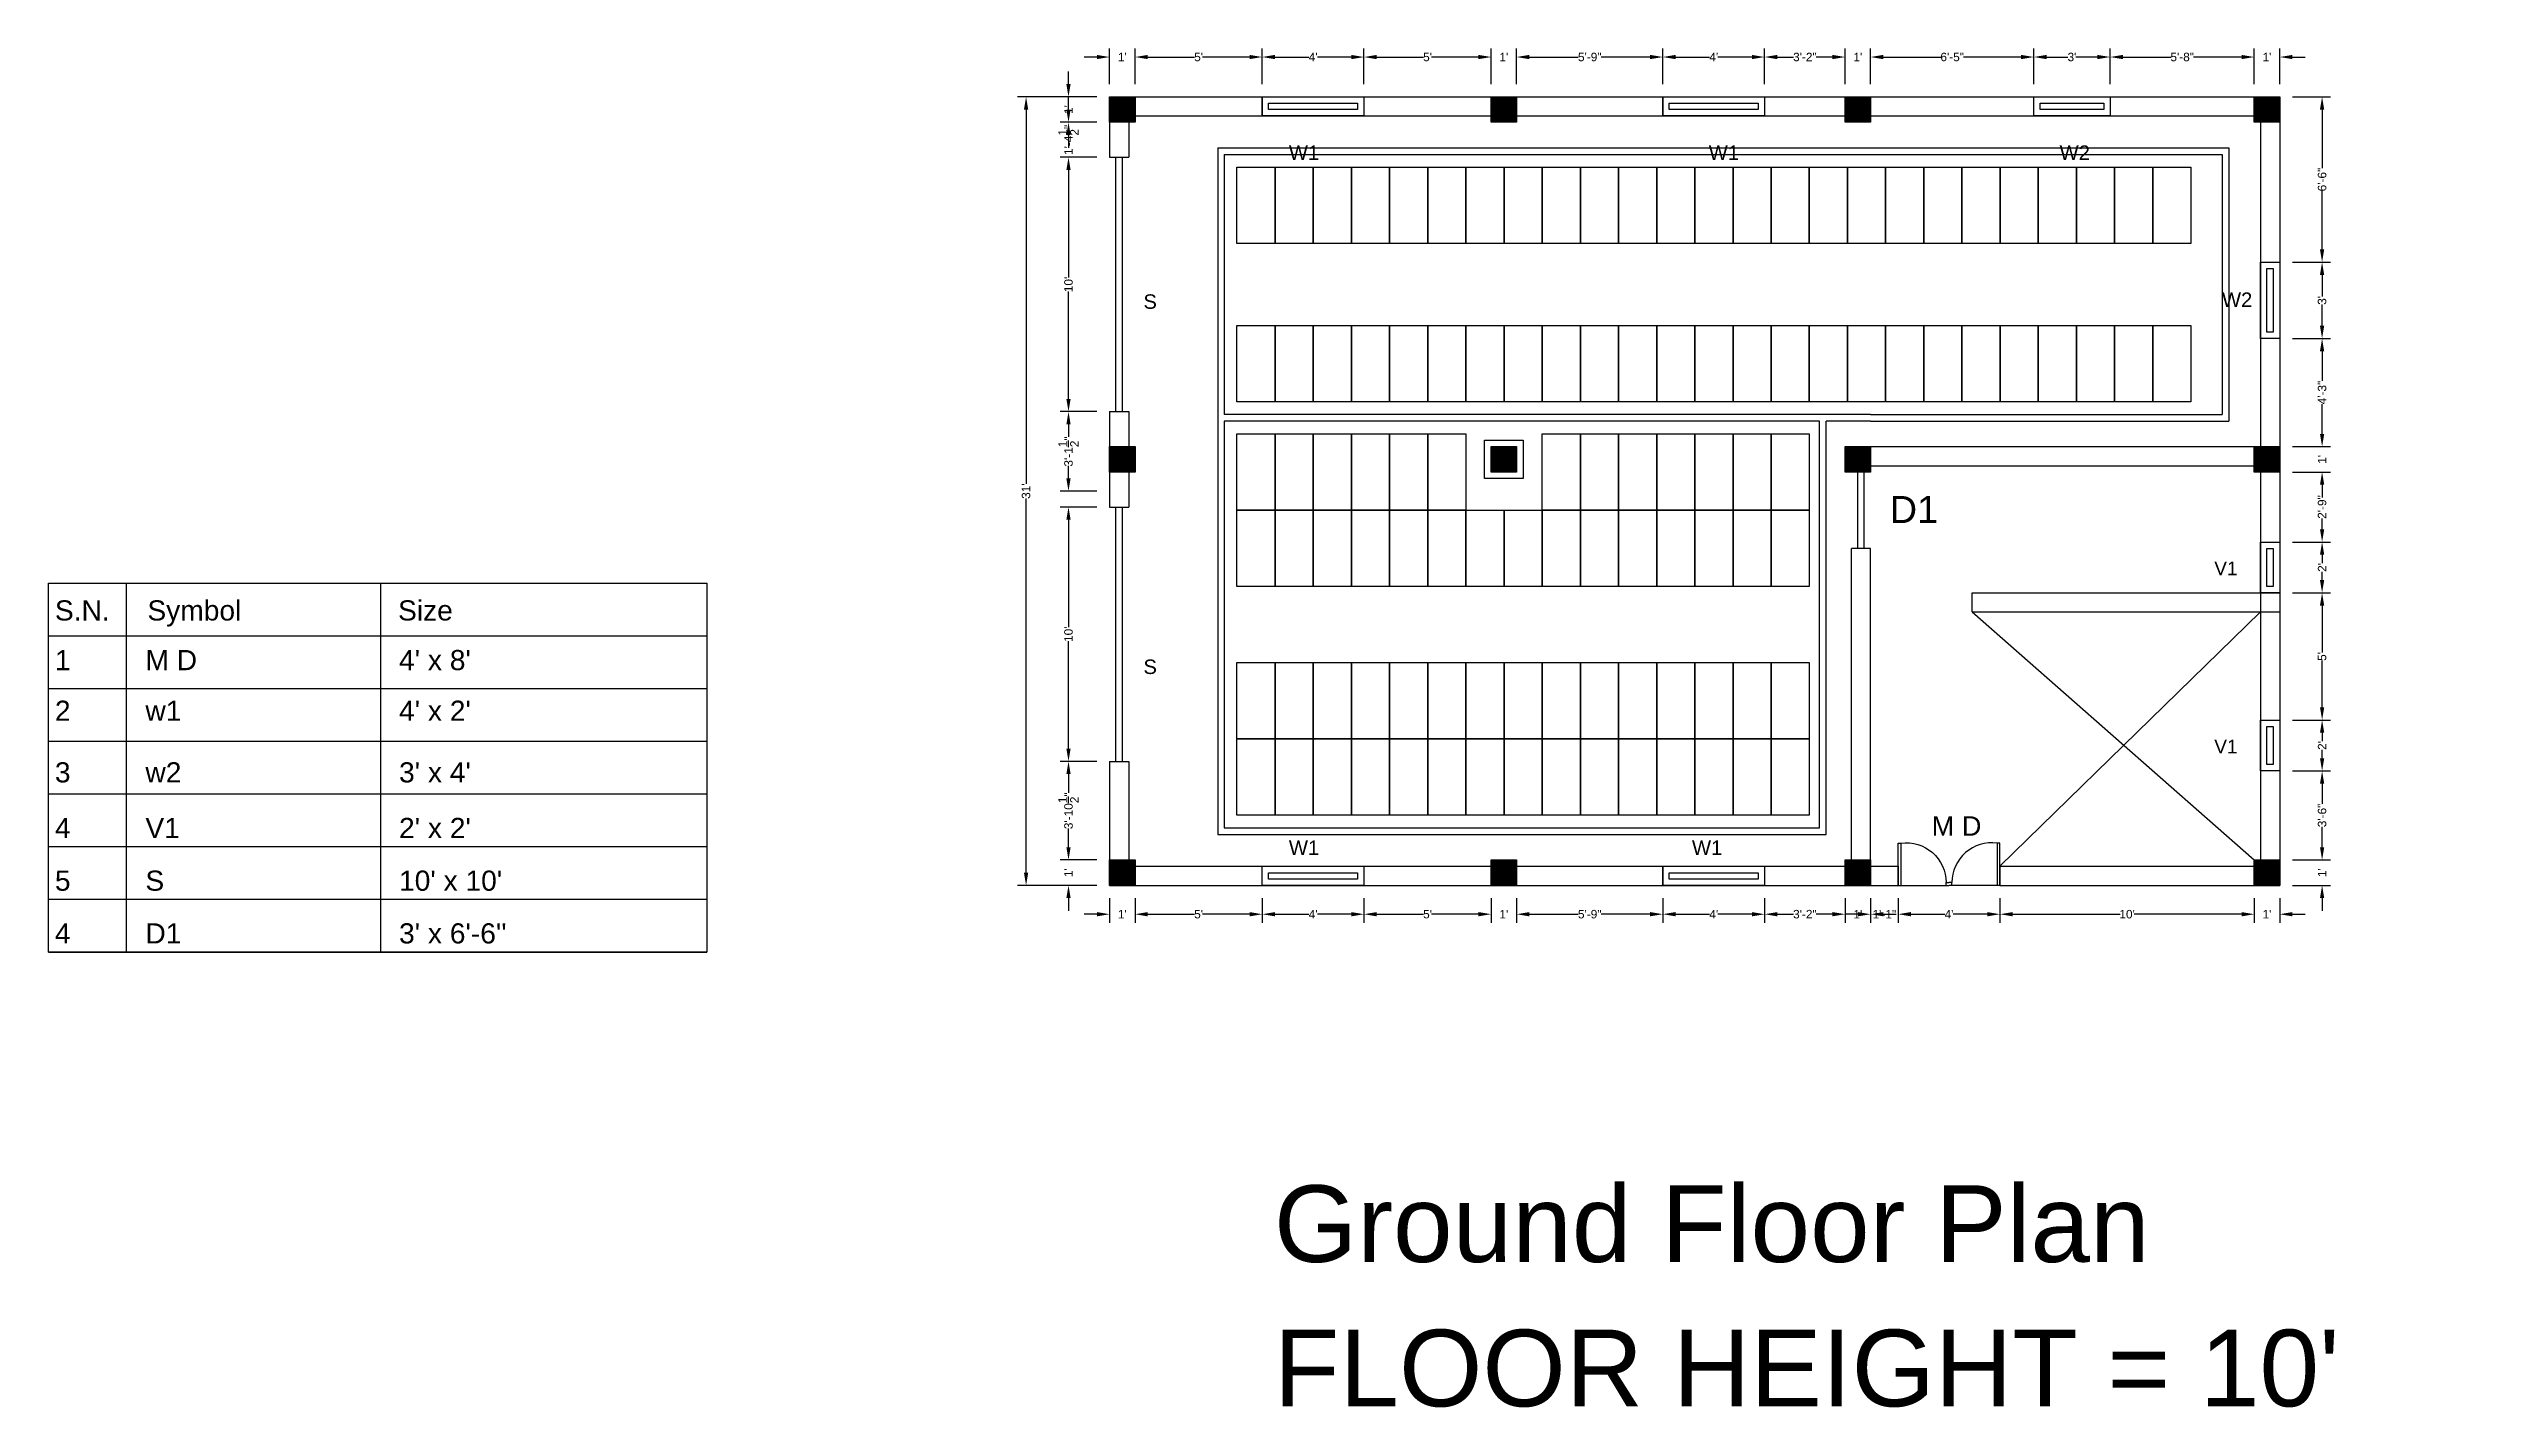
# Model space of a CAD drawing. Header units: millimetres. Extents: x -5757 to 4071, y -90348 to 1709.
# Drawn here: x -1491 to -346, y -671 to -30 of the extents above; entities that cross this region are included whole.
import ezdxf

# ---------------------------------------------------------------- set-up
doc = ezdxf.new("R2010")
doc.units = ezdxf.units.MM
doc.header["$MEASUREMENT"] = 0
doc.styles.get("Standard").update_dxf_attribs({"font": 'arial.ttf'})
doc.dimstyles.get("Standard").update_dxf_attribs({"dimtxt": 4, "dimasz": 6, "dimexe": 4, "dimexo": 6, "dimgap": 0.09, "dimtad": 0, "dimdec": 4, "dimzin": 0, "dimdsep": 46, "dimlunit": 4, "dimtxsty": 'Standard', "dimcen": 0, "dimclrd": 1, "dimclre": 1, "dimadec": 0, "dimazin": 0, "dimtfac": 1, "dimtdec": 4, "dimtix": 1, "dimtofl": 0, "dimtmove": 2, "dimatfit": 3, "dimfxl": 1, "dimtolj": 1, "dimtzin": 0, "dimarcsym": 1})

msp = doc.modelspace()

# ---------------------------------------------------------------- texts
for s, height, p in [('W1', 6.82668, (-906.03078, -82.22992)), ('W1', 6.82668, (-707.95022, -82.22992)), ('W2', 6.82668, (-542.42913, -82.22992)), ('S', 6.82668, (-974.63362, -152.48564)), ('W2', 6.82668, (-465.83507, -151.60087)), ('D1', 12.751706, (-622.54563, -253.54193)), ('V1', 6.456626, (-469.48139, -278.15912)), ('S', 6.82668, (-974.63362, -324.7746)), ('V1', 6.456626, (-469.48139, -362.19644)), ('M D', 9.164999, (-602.79307, -401.06282)), ('W1', 6.82668, (-906.03078, -410.14484)), ('W1', 6.82668, (-715.86247, -410.14484)), ('Ground Floor Plan', 36.195656, (-913.06986, -602.19237)), ("FLOOR HEIGHT = 10'", 36.195656, (-913.06986, -670.28977))]:
    msp.add_text(s, height=height).set_placement(p)
at = {"attachment_point": 1}
for s, width, insert, char_height in [('Window', 47.0427991, (-347.24607, -137.41598), 0.2), ('S.N.', 18.8616921, (-1488.1583, -290.02032), 9.511702), ('Symbol', 18.8616921, (-1444.52212, -290.02032), 9.511702), ('Size', 18.8616921, (-1326.28211, -290.02032), 9.511702), ('1', 18.8616921, (-1488.1583, -313.4526), 9.5117), ('M D', 72.8204183, (-1445.46053, -313.4526), 9.511702), ("4' x 8'", 59.6826485, (-1325.8129, -313.4526), 9.511702), ('2', 18.8616921, (-1488.1583, -337.35353), 9.5117), ('w1', 64.8439174, (-1445.46053, -337.35353), 9.511702), ("4' x 2'", 61.0902645, (-1325.8129, -337.35353), 9.511702), ('3', 20.269308, (-1488.1583, -366.40956), 9.5117), ('w2', 18.8616921, (-1445.46053, -366.40956), 9.511702), ("3' x 4'", 54.9905849, (-1325.8129, -366.40956), 9.511702), ('4', 18.8616921, (-1488.1583, -392.65372), 9.5117), ('V1', 18.8616921, (-1445.46053, -392.65372), 9.511702), ("2' x 2'", 62.0286855, (-1325.8129, -392.65372), 9.511702), ('5', 18.8616921, (-1488.1583, -417.51989), 9.5117), ('S', 18.8616921, (-1445.46053, -417.51989), 9.5117), ("10' x 10'", 62.0286855, (-1325.8129, -417.51989), 9.511702), ('4', 18.8616921, (-1488.1583, -442.38605), 9.5117), ('D1', 18.8616921, (-1445.46053, -442.38605), 9.511702), ("3' x 6'-6''", 62.0286855, (-1325.8129, -442.38605), 9.5117023), ('w1', 0.8211306, (-778.88758, -440.46935), 0.2), ('w1', 1.0720142, (-718.2857, -449.16039), 0.2)]:
    msp.add_mtext_dynamic_manual_height_columns(s, width=width, gutter_width=1, heights=[0], dxfattribs=dict(at, insert=insert, char_height=char_height))

# ---------------------------------------------------------------- blocks, each defined once
blk = doc.blocks.new('*D33')
at = {"color": 1, "lineweight": -2, "transparency": 16777216}
for p, q in [((-432.6, -52.5), (-414.6, -52.5)), ((-418.6, -58.5), (-418.6, -86.1)), ((-418.6, -124.5), (-418.6, -96.9)), ((-432.6, -130.5), (-414.6, -130.5))]:
    blk.add_line(p, q, dxfattribs=at)
at = {"color": 1, "transparency": 16777216}
for points in [[(-419.6, -58.5), (-417.6, -58.5), (-418.6, -52.5)], [(-419.6, -124.5), (-417.6, -124.5), (-418.6, -130.5)]]:
    blk.add_solid(points, dxfattribs=at)
at = {"layer": 'Defpoints', "color": 0, "transparency": 16777216}
for p in [(-438.6, -52.5), (-438.6, -130.5), (-418.6, -130.5)]:
    blk.add_point(p, dxfattribs=at)
at = {"color": 0, "transparency": 16777216, "insert": (-418.6, -91.5), "char_height": 4, "attachment_point": 5, "rotation": 90}
blk.add_mtext('\\A1;6\'-6"', dxfattribs=at)
blk = doc.blocks.new('*D34')
at = {"color": 1, "lineweight": -2, "transparency": 16777216}
for p, q in [((-432.6, -130.5), (-414.6, -130.5)), ((-418.6, -136.5), (-418.6, -146.6)), ((-418.6, -160.5), (-418.6, -150.4)), ((-432.6, -166.5), (-414.6, -166.5))]:
    blk.add_line(p, q, dxfattribs=at)
at = {"color": 1, "transparency": 16777216}
for points in [[(-419.6, -136.5), (-417.6, -136.5), (-418.6, -130.5)], [(-419.6, -160.5), (-417.6, -160.5), (-418.6, -166.5)]]:
    blk.add_solid(points, dxfattribs=at)
at = {"layer": 'Defpoints', "color": 0, "transparency": 16777216}
for p in [(-438.6, -130.5), (-438.6, -166.5), (-418.6, -166.5)]:
    blk.add_point(p, dxfattribs=at)
at = {"color": 0, "transparency": 16777216, "insert": (-418.6, -148.5), "char_height": 4, "attachment_point": 5, "rotation": 90}
blk.add_mtext("\\A1;3'", dxfattribs=at)
blk = doc.blocks.new('*D35')
at = {"color": 1, "lineweight": -2, "transparency": 16777216}
for p, q in [((-432.6, -166.5), (-414.6, -166.5)), ((-418.6, -172.5), (-418.6, -186.5)), ((-418.6, -211.5), (-418.6, -197.5)), ((-432.6, -217.5), (-414.6, -217.5))]:
    blk.add_line(p, q, dxfattribs=at)
at = {"color": 1, "transparency": 16777216}
for points in [[(-419.6, -172.5), (-417.6, -172.5), (-418.6, -166.5)], [(-419.6, -211.5), (-417.6, -211.5), (-418.6, -217.5)]]:
    blk.add_solid(points, dxfattribs=at)
at = {"layer": 'Defpoints', "color": 0, "transparency": 16777216}
for p in [(-438.6, -166.5), (-438.6, -217.5), (-418.6, -217.5)]:
    blk.add_point(p, dxfattribs=at)
at = {"color": 0, "transparency": 16777216, "insert": (-418.6, -192), "char_height": 4, "attachment_point": 5, "rotation": 90}
blk.add_mtext('\\A1;4\'-3"', dxfattribs=at)
blk = doc.blocks.new('*D36')
at = {"color": 1, "lineweight": -2, "transparency": 16777216}
for p, q in [((-418.6, -211.5), (-418.6, -205.5)), ((-432.6, -217.5), (-414.6, -217.5)), ((-432.6, -229.5), (-414.6, -229.5)), ((-418.6, -235.5), (-418.6, -241.5))]:
    blk.add_line(p, q, dxfattribs=at)
at = {"color": 1, "transparency": 16777216}
for points in [[(-419.6, -211.5), (-417.6, -211.5), (-418.6, -217.5)], [(-419.6, -235.5), (-417.6, -235.5), (-418.6, -229.5)]]:
    blk.add_solid(points, dxfattribs=at)
at = {"layer": 'Defpoints', "color": 0, "transparency": 16777216}
for p in [(-438.6, -217.5), (-438.6, -229.5), (-418.6, -229.5)]:
    blk.add_point(p, dxfattribs=at)
at = {"color": 0, "transparency": 16777216, "insert": (-418.6, -223.5), "char_height": 4, "attachment_point": 5, "rotation": 90}
blk.add_mtext("\\A1;1'", dxfattribs=at)
blk = doc.blocks.new('*D37')
at = {"color": 1, "lineweight": -2, "transparency": 16777216}
for p, q in [((-432.6, -229.5), (-414.6, -229.5)), ((-418.6, -235.5), (-418.6, -240.6)), ((-418.6, -256.5), (-418.6, -251.4)), ((-432.6, -262.5), (-414.6, -262.5))]:
    blk.add_line(p, q, dxfattribs=at)
at = {"color": 1, "transparency": 16777216}
for points in [[(-419.6, -235.5), (-417.6, -235.5), (-418.6, -229.5)], [(-419.6, -256.5), (-417.6, -256.5), (-418.6, -262.5)]]:
    blk.add_solid(points, dxfattribs=at)
at = {"layer": 'Defpoints', "color": 0, "transparency": 16777216}
for p in [(-438.6, -229.5), (-438.6, -262.5), (-418.6, -262.5)]:
    blk.add_point(p, dxfattribs=at)
at = {"color": 0, "transparency": 16777216, "insert": (-418.6, -246), "char_height": 4, "attachment_point": 5, "rotation": 90}
blk.add_mtext('\\A1;2\'-9"', dxfattribs=at)
blk = doc.blocks.new('*D38')
at = {"color": 1, "lineweight": -2, "transparency": 16777216}
for p, q in [((-432.6, -262.5), (-414.6, -262.5)), ((-418.6, -268.5), (-418.6, -272.5)), ((-418.6, -280.5), (-418.6, -276.5)), ((-432.6, -286.5), (-414.6, -286.5))]:
    blk.add_line(p, q, dxfattribs=at)
at = {"color": 1, "transparency": 16777216}
for points in [[(-419.6, -268.5), (-417.6, -268.5), (-418.6, -262.5)], [(-419.6, -280.5), (-417.6, -280.5), (-418.6, -286.5)]]:
    blk.add_solid(points, dxfattribs=at)
at = {"layer": 'Defpoints', "color": 0, "transparency": 16777216}
for p in [(-438.6, -262.5), (-438.6, -286.5), (-418.6, -286.5)]:
    blk.add_point(p, dxfattribs=at)
at = {"color": 0, "transparency": 16777216, "insert": (-418.6, -274.5), "char_height": 4, "attachment_point": 5, "rotation": 90}
blk.add_mtext("\\A1;2'", dxfattribs=at)
blk = doc.blocks.new('*D39')
at = {"color": 1, "lineweight": -2, "transparency": 16777216}
for p, q in [((-432.6, -286.5), (-414.6, -286.5)), ((-418.6, -292.5), (-418.6, -314.6)), ((-418.6, -340.5), (-418.6, -318.4)), ((-432.6, -346.5), (-414.6, -346.5))]:
    blk.add_line(p, q, dxfattribs=at)
at = {"color": 1, "transparency": 16777216}
for points in [[(-419.6, -292.5), (-417.6, -292.5), (-418.6, -286.5)], [(-419.6, -340.5), (-417.6, -340.5), (-418.6, -346.5)]]:
    blk.add_solid(points, dxfattribs=at)
at = {"layer": 'Defpoints', "color": 0, "transparency": 16777216}
for p in [(-438.6, -286.5), (-438.6, -346.5), (-418.6, -346.5)]:
    blk.add_point(p, dxfattribs=at)
at = {"color": 0, "transparency": 16777216, "insert": (-418.6, -316.5), "char_height": 4, "attachment_point": 5, "rotation": 90}
blk.add_mtext("\\A1;5'", dxfattribs=at)
blk = doc.blocks.new('*D40')
at = {"color": 1, "lineweight": -2, "transparency": 16777216}
for p, q in [((-432.6, -346.5), (-414.6, -346.5)), ((-418.6, -352.5), (-418.6, -356.5)), ((-418.6, -364.5), (-418.6, -360.5)), ((-432.6, -370.5), (-414.6, -370.5))]:
    blk.add_line(p, q, dxfattribs=at)
at = {"color": 1, "transparency": 16777216}
for points in [[(-419.6, -352.5), (-417.6, -352.5), (-418.6, -346.5)], [(-419.6, -364.5), (-417.6, -364.5), (-418.6, -370.5)]]:
    blk.add_solid(points, dxfattribs=at)
at = {"layer": 'Defpoints', "color": 0, "transparency": 16777216}
for p in [(-438.6, -346.5), (-438.6, -370.5), (-418.6, -370.5)]:
    blk.add_point(p, dxfattribs=at)
at = {"color": 0, "transparency": 16777216, "insert": (-418.6, -358.5), "char_height": 4, "attachment_point": 5, "rotation": 90}
blk.add_mtext("\\A1;2'", dxfattribs=at)
blk = doc.blocks.new('*D41')
at = {"color": 1, "lineweight": -2, "transparency": 16777216}
for p, q in [((-432.6, -370.5), (-414.6, -370.5)), ((-418.6, -376.5), (-418.6, -386.1)), ((-418.6, -406.5), (-418.6, -396.9)), ((-432.6, -412.5), (-414.6, -412.5))]:
    blk.add_line(p, q, dxfattribs=at)
at = {"color": 1, "transparency": 16777216}
for points in [[(-419.6, -376.5), (-417.6, -376.5), (-418.6, -370.5)], [(-419.6, -406.5), (-417.6, -406.5), (-418.6, -412.5)]]:
    blk.add_solid(points, dxfattribs=at)
at = {"layer": 'Defpoints', "color": 0, "transparency": 16777216}
for p in [(-438.6, -370.5), (-438.6, -412.5), (-418.6, -412.5)]:
    blk.add_point(p, dxfattribs=at)
at = {"color": 0, "transparency": 16777216, "insert": (-418.6, -391.5), "char_height": 4, "attachment_point": 5, "rotation": 90}
blk.add_mtext('\\A1;3\'-6"', dxfattribs=at)
blk = doc.blocks.new('*D42')
at = {"color": 1, "lineweight": -2, "transparency": 16777216}
for p, q in [((-418.6, -406.5), (-418.6, -400.5)), ((-432.6, -412.5), (-414.6, -412.5)), ((-432.6, -424.5), (-414.6, -424.5)), ((-418.6, -430.5), (-418.6, -436.5))]:
    blk.add_line(p, q, dxfattribs=at)
at = {"color": 1, "transparency": 16777216}
for points in [[(-419.6, -406.5), (-417.6, -406.5), (-418.6, -412.5)], [(-419.6, -430.5), (-417.6, -430.5), (-418.6, -424.5)]]:
    blk.add_solid(points, dxfattribs=at)
at = {"layer": 'Defpoints', "color": 0, "transparency": 16777216}
for p in [(-438.6, -412.5), (-438.6, -424.5), (-418.6, -424.5)]:
    blk.add_point(p, dxfattribs=at)
at = {"color": 0, "transparency": 16777216, "insert": (-418.6, -418.5), "char_height": 4, "attachment_point": 5, "rotation": 90}
blk.add_mtext("\\A1;1'", dxfattribs=at)
blk = doc.blocks.new('*D43')
at = {"color": 1, "lineweight": -2, "transparency": 16777216}
for p, q in [((-990.6, -430.5), (-990.6, -442.1)), ((-978.6, -430.5), (-978.6, -442.1)), ((-996.6, -438.1), (-1002.6, -438.1)), ((-972.6, -438.1), (-966.6, -438.1))]:
    blk.add_line(p, q, dxfattribs=at)
at = {"color": 1, "transparency": 16777216}
for points in [[(-996.6, -437.1), (-996.6, -439.1), (-990.6, -438.1)], [(-972.6, -437.1), (-972.6, -439.1), (-978.6, -438.1)]]:
    blk.add_solid(points, dxfattribs=at)
at = {"layer": 'Defpoints', "color": 0, "transparency": 16777216}
for p in [(-990.6, -424.5), (-978.6, -424.5), (-978.6, -438.1)]:
    blk.add_point(p, dxfattribs=at)
at = {"color": 0, "transparency": 16777216, "insert": (-984.6, -438.1), "char_height": 4, "attachment_point": 5}
blk.add_mtext("\\A1;1'", dxfattribs=at)
blk = doc.blocks.new('*D44')
at = {"color": 1, "lineweight": -2, "transparency": 16777216}
for p, q in [((-978.6, -430.5), (-978.6, -442.1)), ((-918.6, -430.5), (-918.6, -442.1)), ((-972.6, -438.1), (-950.5, -438.1)), ((-924.6, -438.1), (-946.7, -438.1))]:
    blk.add_line(p, q, dxfattribs=at)
at = {"color": 1, "transparency": 16777216}
for points in [[(-972.6, -437.1), (-972.6, -439.1), (-978.6, -438.1)], [(-924.6, -437.1), (-924.6, -439.1), (-918.6, -438.1)]]:
    blk.add_solid(points, dxfattribs=at)
at = {"layer": 'Defpoints', "color": 0, "transparency": 16777216}
for p in [(-978.6, -424.5), (-918.6, -424.5), (-918.6, -438.1)]:
    blk.add_point(p, dxfattribs=at)
at = {"color": 0, "transparency": 16777216, "insert": (-948.6, -438.1), "char_height": 4, "attachment_point": 5}
blk.add_mtext("\\A1;5'", dxfattribs=at)
blk = doc.blocks.new('*D45')
at = {"color": 1, "lineweight": -2, "transparency": 16777216}
for p, q in [((-918.6, -430.5), (-918.6, -442.1)), ((-870.6, -430.5), (-870.6, -442.1)), ((-912.6, -438.1), (-896.6, -438.1)), ((-876.6, -438.1), (-892.6, -438.1))]:
    blk.add_line(p, q, dxfattribs=at)
at = {"color": 1, "transparency": 16777216}
for points in [[(-912.6, -437.1), (-912.6, -439.1), (-918.6, -438.1)], [(-876.6, -437.1), (-876.6, -439.1), (-870.6, -438.1)]]:
    blk.add_solid(points, dxfattribs=at)
at = {"layer": 'Defpoints', "color": 0, "transparency": 16777216}
for p in [(-918.6, -424.5), (-870.6, -424.5), (-870.6, -438.1)]:
    blk.add_point(p, dxfattribs=at)
at = {"color": 0, "transparency": 16777216, "insert": (-894.6, -438.1), "char_height": 4, "attachment_point": 5}
blk.add_mtext("\\A1;4'", dxfattribs=at)
blk = doc.blocks.new('*D46')
at = {"color": 1, "lineweight": -2, "transparency": 16777216}
for p, q in [((-870.6, -430.5), (-870.6, -442.1)), ((-810.6, -430.5), (-810.6, -442.1)), ((-864.6, -438.1), (-842.5, -438.1)), ((-816.6, -438.1), (-838.7, -438.1))]:
    blk.add_line(p, q, dxfattribs=at)
at = {"color": 1, "transparency": 16777216}
for points in [[(-864.6, -437.1), (-864.6, -439.1), (-870.6, -438.1)], [(-816.6, -437.1), (-816.6, -439.1), (-810.6, -438.1)]]:
    blk.add_solid(points, dxfattribs=at)
at = {"layer": 'Defpoints', "color": 0, "transparency": 16777216}
for p in [(-870.6, -424.5), (-810.6, -424.5), (-810.6, -438.1)]:
    blk.add_point(p, dxfattribs=at)
at = {"color": 0, "transparency": 16777216, "insert": (-840.6, -438.1), "char_height": 4, "attachment_point": 5}
blk.add_mtext("\\A1;5'", dxfattribs=at)
blk = doc.blocks.new('*D47')
at = {"color": 1, "lineweight": -2, "transparency": 16777216}
for p, q in [((-810.6, -430.5), (-810.6, -442.1)), ((-798.6, -430.5), (-798.6, -442.1)), ((-816.6, -438.1), (-822.6, -438.1)), ((-792.6, -438.1), (-786.6, -438.1))]:
    blk.add_line(p, q, dxfattribs=at)
at = {"color": 1, "transparency": 16777216}
for points in [[(-816.6, -437.1), (-816.6, -439.1), (-810.6, -438.1)], [(-792.6, -437.1), (-792.6, -439.1), (-798.6, -438.1)]]:
    blk.add_solid(points, dxfattribs=at)
at = {"layer": 'Defpoints', "color": 0, "transparency": 16777216}
for p in [(-810.6, -424.5), (-798.6, -424.5), (-798.6, -438.1)]:
    blk.add_point(p, dxfattribs=at)
at = {"color": 0, "transparency": 16777216, "insert": (-804.6, -438.1), "char_height": 4, "attachment_point": 5}
blk.add_mtext("\\A1;1'", dxfattribs=at)
blk = doc.blocks.new('*D48')
at = {"color": 1, "lineweight": -2, "transparency": 16777216}
for p, q in [((-798.6, -430.5), (-798.6, -442.1)), ((-729.6, -430.5), (-729.6, -442.1)), ((-792.6, -438.1), (-769.5, -438.1)), ((-735.6, -438.1), (-758.7, -438.1))]:
    blk.add_line(p, q, dxfattribs=at)
at = {"color": 1, "transparency": 16777216}
for points in [[(-792.6, -437.1), (-792.6, -439.1), (-798.6, -438.1)], [(-735.6, -437.1), (-735.6, -439.1), (-729.6, -438.1)]]:
    blk.add_solid(points, dxfattribs=at)
at = {"layer": 'Defpoints', "color": 0, "transparency": 16777216}
for p in [(-798.6, -424.5), (-729.6, -424.5), (-729.6, -438.1)]:
    blk.add_point(p, dxfattribs=at)
at = {"color": 0, "transparency": 16777216, "insert": (-764.1, -438.1), "char_height": 4, "attachment_point": 5}
blk.add_mtext('\\A1;5\'-9"', dxfattribs=at)
blk = doc.blocks.new('*D49')
at = {"color": 1, "lineweight": -2, "transparency": 16777216}
for p, q in [((-729.6, -430.5), (-729.6, -442.1)), ((-681.6, -430.5), (-681.6, -442.1)), ((-723.6, -438.1), (-707.6, -438.1)), ((-687.6, -438.1), (-703.6, -438.1))]:
    blk.add_line(p, q, dxfattribs=at)
at = {"color": 1, "transparency": 16777216}
for points in [[(-723.6, -437.1), (-723.6, -439.1), (-729.6, -438.1)], [(-687.6, -437.1), (-687.6, -439.1), (-681.6, -438.1)]]:
    blk.add_solid(points, dxfattribs=at)
at = {"layer": 'Defpoints', "color": 0, "transparency": 16777216}
for p in [(-729.6, -424.5), (-681.6, -424.5), (-681.6, -438.1)]:
    blk.add_point(p, dxfattribs=at)
at = {"color": 0, "transparency": 16777216, "insert": (-705.6, -438.1), "char_height": 4, "attachment_point": 5}
blk.add_mtext("\\A1;4'", dxfattribs=at)
blk = doc.blocks.new('*D50')
at = {"color": 1, "lineweight": -2, "transparency": 16777216}
for p, q in [((-681.6, -430.5), (-681.6, -442.1)), ((-643.6, -430.5), (-643.6, -442.1)), ((-675.6, -438.1), (-668, -438.1)), ((-649.6, -438.1), (-657.2, -438.1))]:
    blk.add_line(p, q, dxfattribs=at)
at = {"color": 1, "transparency": 16777216}
for points in [[(-675.6, -437.1), (-675.6, -439.1), (-681.6, -438.1)], [(-649.6, -437.1), (-649.6, -439.1), (-643.6, -438.1)]]:
    blk.add_solid(points, dxfattribs=at)
at = {"layer": 'Defpoints', "color": 0, "transparency": 16777216}
for p in [(-681.6, -424.5), (-643.6, -424.5), (-643.6, -438.1)]:
    blk.add_point(p, dxfattribs=at)
at = {"color": 0, "transparency": 16777216, "insert": (-662.6, -438.1), "char_height": 4, "attachment_point": 5}
blk.add_mtext('\\A1;3\'-2"', dxfattribs=at)
blk = doc.blocks.new('*D51')
at = {"color": 1, "lineweight": -2, "transparency": 16777216}
for p, q in [((-643.6, -430.5), (-643.6, -442.1)), ((-631.6, -430.5), (-631.6, -442.1)), ((-649.6, -438.1), (-655.6, -438.1)), ((-625.6, -438.1), (-619.6, -438.1))]:
    blk.add_line(p, q, dxfattribs=at)
at = {"color": 1, "transparency": 16777216}
for points in [[(-649.6, -437.1), (-649.6, -439.1), (-643.6, -438.1)], [(-625.6, -437.1), (-625.6, -439.1), (-631.6, -438.1)]]:
    blk.add_solid(points, dxfattribs=at)
at = {"layer": 'Defpoints', "color": 0, "transparency": 16777216}
for p in [(-643.6, -424.5), (-631.6, -424.5), (-631.6, -438.1)]:
    blk.add_point(p, dxfattribs=at)
at = {"color": 0, "transparency": 16777216, "insert": (-637.6, -438.1), "char_height": 4, "attachment_point": 5}
blk.add_mtext("\\A1;1'", dxfattribs=at)
blk = doc.blocks.new('*D52')
at = {"color": 1, "lineweight": -2, "transparency": 16777216}
for p, q in [((-631.6, -430.5), (-631.6, -442.1)), ((-618.6, -430.5), (-618.6, -442.1)), ((-637.6, -438.1), (-643.6, -438.1)), ((-612.6, -438.1), (-606.6, -438.1))]:
    blk.add_line(p, q, dxfattribs=at)
at = {"color": 1, "transparency": 16777216}
for points in [[(-637.6, -437.1), (-637.6, -439.1), (-631.6, -438.1)], [(-612.6, -437.1), (-612.6, -439.1), (-618.6, -438.1)]]:
    blk.add_solid(points, dxfattribs=at)
at = {"layer": 'Defpoints', "color": 0, "transparency": 16777216}
for p in [(-631.6, -424.5), (-618.6, -424.5), (-618.6, -438.1)]:
    blk.add_point(p, dxfattribs=at)
at = {"color": 0, "transparency": 16777216, "insert": (-625.1, -438.1), "char_height": 4, "attachment_point": 5}
blk.add_mtext('\\A1;1\'-1"', dxfattribs=at)
blk = doc.blocks.new('*D53')
at = {"color": 1, "lineweight": -2, "transparency": 16777216}
for p, q in [((-618.6, -430.5), (-618.6, -442.1)), ((-570.6, -430.5), (-570.6, -442.1)), ((-612.6, -438.1), (-596.6, -438.1)), ((-576.6, -438.1), (-592.6, -438.1))]:
    blk.add_line(p, q, dxfattribs=at)
at = {"color": 1, "transparency": 16777216}
for points in [[(-612.6, -437.1), (-612.6, -439.1), (-618.6, -438.1)], [(-576.6, -437.1), (-576.6, -439.1), (-570.6, -438.1)]]:
    blk.add_solid(points, dxfattribs=at)
at = {"layer": 'Defpoints', "color": 0, "transparency": 16777216}
for p in [(-618.6, -424.5), (-570.6, -424.5), (-570.6, -438.1)]:
    blk.add_point(p, dxfattribs=at)
at = {"color": 0, "transparency": 16777216, "insert": (-594.6, -438.1), "char_height": 4, "attachment_point": 5}
blk.add_mtext("\\A1;4'", dxfattribs=at)
blk = doc.blocks.new('*D54')
at = {"color": 1, "lineweight": -2, "transparency": 16777216}
for p, q in [((-570.6, -430.5), (-570.6, -442.1)), ((-450.6, -430.5), (-450.6, -442.1)), ((-564.6, -438.1), (-513.9, -438.1)), ((-456.6, -438.1), (-507.3, -438.1))]:
    blk.add_line(p, q, dxfattribs=at)
at = {"color": 1, "transparency": 16777216}
for points in [[(-564.6, -437.1), (-564.6, -439.1), (-570.6, -438.1)], [(-456.6, -437.1), (-456.6, -439.1), (-450.6, -438.1)]]:
    blk.add_solid(points, dxfattribs=at)
at = {"layer": 'Defpoints', "color": 0, "transparency": 16777216}
for p in [(-570.6, -424.5), (-450.6, -424.5), (-450.6, -438.1)]:
    blk.add_point(p, dxfattribs=at)
at = {"color": 0, "transparency": 16777216, "insert": (-510.6, -438.1), "char_height": 4, "attachment_point": 5}
blk.add_mtext("\\A1;10'", dxfattribs=at)
blk = doc.blocks.new('*D55')
at = {"color": 1, "lineweight": -2, "transparency": 16777216}
for p, q in [((-450.6, -430.5), (-450.6, -442.1)), ((-438.6, -430.5), (-438.6, -442.1)), ((-456.6, -438.1), (-462.6, -438.1)), ((-432.6, -438.1), (-426.6, -438.1))]:
    blk.add_line(p, q, dxfattribs=at)
at = {"color": 1, "transparency": 16777216}
for points in [[(-456.6, -437.1), (-456.6, -439.1), (-450.6, -438.1)], [(-432.6, -437.1), (-432.6, -439.1), (-438.6, -438.1)]]:
    blk.add_solid(points, dxfattribs=at)
at = {"layer": 'Defpoints', "color": 0, "transparency": 16777216}
for p in [(-450.6, -424.5), (-438.6, -424.5), (-438.6, -438.1)]:
    blk.add_point(p, dxfattribs=at)
at = {"color": 0, "transparency": 16777216, "insert": (-444.6, -438.1), "char_height": 4, "attachment_point": 5}
blk.add_mtext("\\A1;1'", dxfattribs=at)
blk = doc.blocks.new('*D56')
at = {"color": 1, "lineweight": -2, "transparency": 16777216}
for p, q in [((-996.6, -33.7), (-1002.6, -33.7)), ((-990.6, -46.5), (-990.6, -29.7)), ((-978.6, -46.5), (-978.6, -29.7)), ((-972.6, -33.7), (-966.6, -33.7))]:
    blk.add_line(p, q, dxfattribs=at)
at = {"color": 1, "transparency": 16777216}
for points in [[(-996.6, -32.7), (-996.6, -34.7), (-990.6, -33.7)], [(-972.6, -32.7), (-972.6, -34.7), (-978.6, -33.7)]]:
    blk.add_solid(points, dxfattribs=at)
at = {"layer": 'Defpoints', "color": 0, "transparency": 16777216}
for p in [(-978.6, -33.7), (-990.6, -52.5), (-978.6, -52.5)]:
    blk.add_point(p, dxfattribs=at)
at = {"color": 0, "transparency": 16777216, "insert": (-984.6, -33.7), "char_height": 4, "attachment_point": 5}
blk.add_mtext("\\A1;1'", dxfattribs=at)
blk = doc.blocks.new('*D57')
at = {"color": 1, "lineweight": -2, "transparency": 16777216}
for p, q in [((-978.6, -46.5), (-978.6, -29.7)), ((-972.6, -33.7), (-950.5, -33.7)), ((-924.6, -33.7), (-946.7, -33.7)), ((-918.6, -46.5), (-918.6, -29.7))]:
    blk.add_line(p, q, dxfattribs=at)
at = {"color": 1, "transparency": 16777216}
for points in [[(-972.6, -32.7), (-972.6, -34.7), (-978.6, -33.7)], [(-924.6, -32.7), (-924.6, -34.7), (-918.6, -33.7)]]:
    blk.add_solid(points, dxfattribs=at)
at = {"layer": 'Defpoints', "color": 0, "transparency": 16777216}
for p in [(-918.6, -33.7), (-978.6, -52.5), (-918.6, -52.5)]:
    blk.add_point(p, dxfattribs=at)
at = {"color": 0, "transparency": 16777216, "insert": (-948.6, -33.7), "char_height": 4, "attachment_point": 5}
blk.add_mtext("\\A1;5'", dxfattribs=at)
blk = doc.blocks.new('*D58')
at = {"color": 1, "lineweight": -2, "transparency": 16777216}
for p, q in [((-918.6, -46.5), (-918.6, -29.7)), ((-912.6, -33.7), (-896.6, -33.7)), ((-876.6, -33.7), (-892.6, -33.7)), ((-870.6, -46.5), (-870.6, -29.7))]:
    blk.add_line(p, q, dxfattribs=at)
at = {"color": 1, "transparency": 16777216}
for points in [[(-912.6, -32.7), (-912.6, -34.7), (-918.6, -33.7)], [(-876.6, -32.7), (-876.6, -34.7), (-870.6, -33.7)]]:
    blk.add_solid(points, dxfattribs=at)
at = {"layer": 'Defpoints', "color": 0, "transparency": 16777216}
for p in [(-870.6, -33.7), (-918.6, -52.5), (-870.6, -52.5)]:
    blk.add_point(p, dxfattribs=at)
at = {"color": 0, "transparency": 16777216, "insert": (-894.6, -33.7), "char_height": 4, "attachment_point": 5}
blk.add_mtext("\\A1;4'", dxfattribs=at)
blk = doc.blocks.new('*D59')
at = {"color": 1, "lineweight": -2, "transparency": 16777216}
for p, q in [((-870.6, -46.5), (-870.6, -29.7)), ((-864.6, -33.7), (-842.5, -33.7)), ((-816.6, -33.7), (-838.7, -33.7)), ((-810.6, -46.5), (-810.6, -29.7))]:
    blk.add_line(p, q, dxfattribs=at)
at = {"color": 1, "transparency": 16777216}
for points in [[(-864.6, -32.7), (-864.6, -34.7), (-870.6, -33.7)], [(-816.6, -32.7), (-816.6, -34.7), (-810.6, -33.7)]]:
    blk.add_solid(points, dxfattribs=at)
at = {"layer": 'Defpoints', "color": 0, "transparency": 16777216}
for p in [(-810.6, -33.7), (-870.6, -52.5), (-810.6, -52.5)]:
    blk.add_point(p, dxfattribs=at)
at = {"color": 0, "transparency": 16777216, "insert": (-840.6, -33.7), "char_height": 4, "attachment_point": 5}
blk.add_mtext("\\A1;5'", dxfattribs=at)
blk = doc.blocks.new('*D60')
at = {"color": 1, "lineweight": -2, "transparency": 16777216}
for p, q in [((-816.6, -33.7), (-822.6, -33.7)), ((-810.6, -46.5), (-810.6, -29.7)), ((-798.6, -46.5), (-798.6, -29.7)), ((-792.6, -33.7), (-786.6, -33.7))]:
    blk.add_line(p, q, dxfattribs=at)
at = {"color": 1, "transparency": 16777216}
for points in [[(-816.6, -32.7), (-816.6, -34.7), (-810.6, -33.7)], [(-792.6, -32.7), (-792.6, -34.7), (-798.6, -33.7)]]:
    blk.add_solid(points, dxfattribs=at)
at = {"layer": 'Defpoints', "color": 0, "transparency": 16777216}
for p in [(-798.6, -33.7), (-810.6, -52.5), (-798.6, -52.5)]:
    blk.add_point(p, dxfattribs=at)
at = {"color": 0, "transparency": 16777216, "insert": (-804.6, -33.7), "char_height": 4, "attachment_point": 5}
blk.add_mtext("\\A1;1'", dxfattribs=at)
blk = doc.blocks.new('*D61')
at = {"color": 1, "lineweight": -2, "transparency": 16777216}
for p, q in [((-798.6, -46.5), (-798.6, -29.7)), ((-792.6, -33.7), (-769.5, -33.7)), ((-735.6, -33.7), (-758.7, -33.7)), ((-729.6, -46.5), (-729.6, -29.7))]:
    blk.add_line(p, q, dxfattribs=at)
at = {"color": 1, "transparency": 16777216}
for points in [[(-792.6, -32.7), (-792.6, -34.7), (-798.6, -33.7)], [(-735.6, -32.7), (-735.6, -34.7), (-729.6, -33.7)]]:
    blk.add_solid(points, dxfattribs=at)
at = {"layer": 'Defpoints', "color": 0, "transparency": 16777216}
for p in [(-729.6, -33.7), (-798.6, -52.5), (-729.6, -52.5)]:
    blk.add_point(p, dxfattribs=at)
at = {"color": 0, "transparency": 16777216, "insert": (-764.1, -33.7), "char_height": 4, "attachment_point": 5}
blk.add_mtext('\\A1;5\'-9"', dxfattribs=at)
blk = doc.blocks.new('*D62')
at = {"color": 1, "lineweight": -2, "transparency": 16777216}
for p, q in [((-729.6, -46.5), (-729.6, -29.7)), ((-723.6, -33.7), (-707.6, -33.7)), ((-687.6, -33.7), (-703.6, -33.7)), ((-681.6, -46.5), (-681.6, -29.7))]:
    blk.add_line(p, q, dxfattribs=at)
at = {"color": 1, "transparency": 16777216}
for points in [[(-723.6, -32.7), (-723.6, -34.7), (-729.6, -33.7)], [(-687.6, -32.7), (-687.6, -34.7), (-681.6, -33.7)]]:
    blk.add_solid(points, dxfattribs=at)
at = {"layer": 'Defpoints', "color": 0, "transparency": 16777216}
for p in [(-681.6, -33.7), (-729.6, -52.5), (-681.6, -52.5)]:
    blk.add_point(p, dxfattribs=at)
at = {"color": 0, "transparency": 16777216, "insert": (-705.6, -33.7), "char_height": 4, "attachment_point": 5}
blk.add_mtext("\\A1;4'", dxfattribs=at)
blk = doc.blocks.new('*D63')
at = {"color": 1, "lineweight": -2, "transparency": 16777216}
for p, q in [((-681.6, -46.5), (-681.6, -29.7)), ((-675.6, -33.7), (-668, -33.7)), ((-649.6, -33.7), (-657.2, -33.7)), ((-643.6, -46.5), (-643.6, -29.7))]:
    blk.add_line(p, q, dxfattribs=at)
at = {"color": 1, "transparency": 16777216}
for points in [[(-675.6, -32.7), (-675.6, -34.7), (-681.6, -33.7)], [(-649.6, -32.7), (-649.6, -34.7), (-643.6, -33.7)]]:
    blk.add_solid(points, dxfattribs=at)
at = {"layer": 'Defpoints', "color": 0, "transparency": 16777216}
for p in [(-643.6, -33.7), (-681.6, -52.5), (-643.6, -52.5)]:
    blk.add_point(p, dxfattribs=at)
at = {"color": 0, "transparency": 16777216, "insert": (-662.6, -33.7), "char_height": 4, "attachment_point": 5}
blk.add_mtext('\\A1;3\'-2"', dxfattribs=at)
blk = doc.blocks.new('*D64')
at = {"color": 1, "lineweight": -2, "transparency": 16777216}
for p, q in [((-649.6, -33.7), (-655.6, -33.7)), ((-643.6, -46.5), (-643.6, -29.7)), ((-631.6, -46.5), (-631.6, -29.7)), ((-625.6, -33.7), (-619.6, -33.7))]:
    blk.add_line(p, q, dxfattribs=at)
at = {"color": 1, "transparency": 16777216}
for points in [[(-649.6, -32.7), (-649.6, -34.7), (-643.6, -33.7)], [(-625.6, -32.7), (-625.6, -34.7), (-631.6, -33.7)]]:
    blk.add_solid(points, dxfattribs=at)
at = {"layer": 'Defpoints', "color": 0, "transparency": 16777216}
for p in [(-631.6, -33.7), (-643.6, -52.5), (-631.6, -52.5)]:
    blk.add_point(p, dxfattribs=at)
at = {"color": 0, "transparency": 16777216, "insert": (-637.6, -33.7), "char_height": 4, "attachment_point": 5}
blk.add_mtext("\\A1;1'", dxfattribs=at)
blk = doc.blocks.new('*D65')
at = {"color": 1, "lineweight": -2, "transparency": 16777216}
for p, q in [((-631.6, -46.5), (-631.6, -29.7)), ((-625.6, -33.7), (-598.5, -33.7)), ((-560.6, -33.7), (-587.7, -33.7)), ((-554.6, -46.5), (-554.6, -29.7))]:
    blk.add_line(p, q, dxfattribs=at)
at = {"color": 1, "transparency": 16777216}
for points in [[(-625.6, -32.7), (-625.6, -34.7), (-631.6, -33.7)], [(-560.6, -32.7), (-560.6, -34.7), (-554.6, -33.7)]]:
    blk.add_solid(points, dxfattribs=at)
at = {"layer": 'Defpoints', "color": 0, "transparency": 16777216}
for p in [(-554.6, -33.7), (-631.6, -52.5), (-554.6, -52.5)]:
    blk.add_point(p, dxfattribs=at)
at = {"color": 0, "transparency": 16777216, "insert": (-593.1, -33.7), "char_height": 4, "attachment_point": 5}
blk.add_mtext('\\A1;6\'-5"', dxfattribs=at)
blk = doc.blocks.new('*D66')
at = {"color": 1, "lineweight": -2, "transparency": 16777216}
for p, q in [((-554.6, -46.5), (-554.6, -29.7)), ((-548.6, -33.7), (-538.5, -33.7)), ((-524.6, -33.7), (-534.7, -33.7)), ((-518.6, -46.5), (-518.6, -29.7))]:
    blk.add_line(p, q, dxfattribs=at)
at = {"color": 1, "transparency": 16777216}
for points in [[(-548.6, -32.7), (-548.6, -34.7), (-554.6, -33.7)], [(-524.6, -32.7), (-524.6, -34.7), (-518.6, -33.7)]]:
    blk.add_solid(points, dxfattribs=at)
at = {"layer": 'Defpoints', "color": 0, "transparency": 16777216}
for p in [(-518.6, -33.7), (-554.6, -52.5), (-518.6, -52.5)]:
    blk.add_point(p, dxfattribs=at)
at = {"color": 0, "transparency": 16777216, "insert": (-536.6, -33.7), "char_height": 4, "attachment_point": 5}
blk.add_mtext("\\A1;3'", dxfattribs=at)
blk = doc.blocks.new('*D67')
at = {"color": 1, "lineweight": -2, "transparency": 16777216}
for p, q in [((-518.6, -46.5), (-518.6, -29.7)), ((-512.6, -33.7), (-490, -33.7)), ((-456.6, -33.7), (-479.2, -33.7)), ((-450.6, -46.5), (-450.6, -29.7))]:
    blk.add_line(p, q, dxfattribs=at)
at = {"color": 1, "transparency": 16777216}
for points in [[(-512.6, -32.7), (-512.6, -34.7), (-518.6, -33.7)], [(-456.6, -32.7), (-456.6, -34.7), (-450.6, -33.7)]]:
    blk.add_solid(points, dxfattribs=at)
at = {"layer": 'Defpoints', "color": 0, "transparency": 16777216}
for p in [(-450.6, -33.7), (-518.6, -52.5), (-450.6, -52.5)]:
    blk.add_point(p, dxfattribs=at)
at = {"color": 0, "transparency": 16777216, "insert": (-484.6, -33.7), "char_height": 4, "attachment_point": 5}
blk.add_mtext('\\A1;5\'-8"', dxfattribs=at)
blk = doc.blocks.new('*D68')
at = {"color": 1, "lineweight": -2, "transparency": 16777216}
for p, q in [((-456.6, -33.7), (-462.6, -33.7)), ((-450.6, -46.5), (-450.6, -29.7)), ((-438.6, -46.5), (-438.6, -29.7)), ((-432.6, -33.7), (-426.6, -33.7))]:
    blk.add_line(p, q, dxfattribs=at)
at = {"color": 1, "transparency": 16777216}
for points in [[(-456.6, -32.7), (-456.6, -34.7), (-450.6, -33.7)], [(-432.6, -32.7), (-432.6, -34.7), (-438.6, -33.7)]]:
    blk.add_solid(points, dxfattribs=at)
at = {"layer": 'Defpoints', "color": 0, "transparency": 16777216}
for p in [(-438.6, -33.7), (-450.6, -52.5), (-438.6, -52.5)]:
    blk.add_point(p, dxfattribs=at)
at = {"color": 0, "transparency": 16777216, "insert": (-444.6, -33.7), "char_height": 4, "attachment_point": 5}
blk.add_mtext("\\A1;1'", dxfattribs=at)
blk = doc.blocks.new('*D69')
at = {"color": 1, "lineweight": -2, "transparency": 16777216}
for p, q in [((-1010, -46.5), (-1010, -40.5)), ((-996.6, -52.5), (-1014, -52.5)), ((-996.6, -64.5), (-1014, -64.5)), ((-1010, -70.5), (-1010, -76.5))]:
    blk.add_line(p, q, dxfattribs=at)
at = {"color": 1, "transparency": 16777216}
for points in [[(-1011, -46.5), (-1009, -46.5), (-1010, -52.5)], [(-1011, -70.5), (-1009, -70.5), (-1010, -64.5)]]:
    blk.add_solid(points, dxfattribs=at)
at = {"layer": 'Defpoints', "color": 0, "transparency": 16777216}
for p in [(-990.6, -52.5), (-1010, -64.5), (-990.6, -64.5)]:
    blk.add_point(p, dxfattribs=at)
at = {"color": 0, "transparency": 16777216, "insert": (-1010, -58.5), "char_height": 4, "attachment_point": 5, "rotation": 90}
blk.add_mtext("\\A1;1'", dxfattribs=at)
blk = doc.blocks.new('*D70')
at = {"color": 1, "lineweight": -2, "transparency": 16777216}
for p, q in [((-1010, -58.5), (-1010, -52.5)), ((-996.6, -64.5), (-1014, -64.5)), ((-996.6, -81), (-1014, -81)), ((-1010, -87), (-1010, -93))]:
    blk.add_line(p, q, dxfattribs=at)
at = {"color": 1, "transparency": 16777216}
for points in [[(-1011, -58.5), (-1009, -58.5), (-1010, -64.5)], [(-1011, -87), (-1009, -87), (-1010, -81)]]:
    blk.add_solid(points, dxfattribs=at)
at = {"layer": 'Defpoints', "color": 0, "transparency": 16777216}
for p in [(-990.6, -64.5), (-1010, -81), (-990.6, -81)]:
    blk.add_point(p, dxfattribs=at)
at = {"color": 0, "transparency": 16777216, "insert": (-1010, -72.8), "char_height": 4, "attachment_point": 5, "rotation": 90}
blk.add_mtext('\\A1;1\'-4{\\H1x;\\S1/2;}"', dxfattribs=at)
blk = doc.blocks.new('*D71')
at = {"color": 1, "lineweight": -2, "transparency": 16777216}
for p, q in [((-996.6, -81), (-1014, -81)), ((-1010, -87), (-1010, -137.7)), ((-1010, -195), (-1010, -144.3)), ((-996.6, -201), (-1014, -201))]:
    blk.add_line(p, q, dxfattribs=at)
at = {"color": 1, "transparency": 16777216}
for points in [[(-1011, -87), (-1009, -87), (-1010, -81)], [(-1011, -195), (-1009, -195), (-1010, -201)]]:
    blk.add_solid(points, dxfattribs=at)
at = {"layer": 'Defpoints', "color": 0, "transparency": 16777216}
for p in [(-990.6, -81), (-1010, -201), (-990.6, -201)]:
    blk.add_point(p, dxfattribs=at)
at = {"color": 0, "transparency": 16777216, "insert": (-1010, -141), "char_height": 4, "attachment_point": 5, "rotation": 90}
blk.add_mtext("\\A1;10'", dxfattribs=at)
blk = doc.blocks.new('*D72')
at = {"color": 1, "lineweight": -2, "transparency": 16777216}
for p, q in [((-996.6, -201), (-1014, -201)), ((-1010, -207), (-1010, -212.9)), ((-1010, -232.5), (-1010, -226.6)), ((-996.6, -238.5), (-1014, -238.5))]:
    blk.add_line(p, q, dxfattribs=at)
at = {"color": 1, "transparency": 16777216}
for points in [[(-1011, -207), (-1009, -207), (-1010, -201)], [(-1011, -232.5), (-1009, -232.5), (-1010, -238.5)]]:
    blk.add_solid(points, dxfattribs=at)
at = {"layer": 'Defpoints', "color": 0, "transparency": 16777216}
for p in [(-990.6, -201), (-1010, -238.5), (-990.6, -238.5)]:
    blk.add_point(p, dxfattribs=at)
at = {"color": 0, "transparency": 16777216, "insert": (-1010, -219.8), "char_height": 4, "attachment_point": 5, "rotation": 90}
blk.add_mtext('\\A1;3\'-1{\\H1x;\\S1/2;}"', dxfattribs=at)
blk = doc.blocks.new('*D73')
at = {"color": 1, "lineweight": -2, "transparency": 16777216}
for p, q in [((-996.6, -246), (-1014, -246)), ((-1010, -252), (-1010, -302.7)), ((-1010, -360), (-1010, -309.3)), ((-996.6, -366), (-1014, -366))]:
    blk.add_line(p, q, dxfattribs=at)
at = {"color": 1, "transparency": 16777216}
for points in [[(-1011, -252), (-1009, -252), (-1010, -246)], [(-1011, -360), (-1009, -360), (-1010, -366)]]:
    blk.add_solid(points, dxfattribs=at)
at = {"layer": 'Defpoints', "color": 0, "transparency": 16777216}
for p in [(-990.6, -246), (-1010, -366), (-990.6, -366)]:
    blk.add_point(p, dxfattribs=at)
at = {"color": 0, "transparency": 16777216, "insert": (-1010, -306), "char_height": 4, "attachment_point": 5, "rotation": 90}
blk.add_mtext("\\A1;10'", dxfattribs=at)
blk = doc.blocks.new('*D74')
at = {"color": 1, "lineweight": -2, "transparency": 16777216}
for p, q in [((-996.6, -366), (-1014, -366)), ((-1010, -372), (-1010, -380.8)), ((-1010, -406.5), (-1010, -397.7)), ((-996.6, -412.5), (-1014, -412.5))]:
    blk.add_line(p, q, dxfattribs=at)
at = {"color": 1, "transparency": 16777216}
for points in [[(-1011, -372), (-1009, -372), (-1010, -366)], [(-1011, -406.5), (-1009, -406.5), (-1010, -412.5)]]:
    blk.add_solid(points, dxfattribs=at)
at = {"layer": 'Defpoints', "color": 0, "transparency": 16777216}
for p in [(-990.6, -366), (-1010, -412.5), (-990.6, -412.5)]:
    blk.add_point(p, dxfattribs=at)
at = {"color": 0, "transparency": 16777216, "insert": (-1010, -389.3), "char_height": 4, "attachment_point": 5, "rotation": 90}
blk.add_mtext('\\A1;3\'-10{\\H1x;\\S1/2;}"', dxfattribs=at)
blk = doc.blocks.new('*D75')
at = {"color": 1, "lineweight": -2, "transparency": 16777216}
for p, q in [((-1010, -406.5), (-1010, -400.5)), ((-996.6, -412.5), (-1014, -412.5)), ((-996.6, -424.5), (-1014, -424.5)), ((-1010, -430.5), (-1010, -436.5))]:
    blk.add_line(p, q, dxfattribs=at)
at = {"color": 1, "transparency": 16777216}
for points in [[(-1011, -406.5), (-1009, -406.5), (-1010, -412.5)], [(-1011, -430.5), (-1009, -430.5), (-1010, -424.5)]]:
    blk.add_solid(points, dxfattribs=at)
at = {"layer": 'Defpoints', "color": 0, "transparency": 16777216}
for p in [(-990.6, -412.5), (-1010, -424.5), (-990.6, -424.5)]:
    blk.add_point(p, dxfattribs=at)
at = {"color": 0, "transparency": 16777216, "insert": (-1010, -418.5), "char_height": 4, "attachment_point": 5, "rotation": 90}
blk.add_mtext("\\A1;1'", dxfattribs=at)
blk = doc.blocks.new('door')
for p, q in [((365.5, -158.4), (335.5, -158.4)), ((335.5, -158.4), (335.5, -160.4)), ((335.5, -160.4), (365.5, -160.4)), ((365.5, -158.4), (365.5, -194.4)), ((365.5, -192.4), (363.5, -192.4)), ((363.5, -192.4), (363.5, -194.4))]:
    blk.add_line(p, q)
blk.add_arc((363.6, -164.1), 28.3, 172.5859, 269.786)
blk = doc.blocks.new('*D76')
at = {"color": 1, "lineweight": -2, "transparency": 16777216}
for p, q in [((-996.6, -52.5), (-1034, -52.5)), ((-1030, -58.5), (-1030, -235)), ((-1030, -418.5), (-1030, -242)), ((-996.6, -424.5), (-1034, -424.5))]:
    blk.add_line(p, q, dxfattribs=at)
at = {"color": 1, "transparency": 16777216}
for points in [[(-1031, -58.5), (-1029, -58.5), (-1030, -52.5)], [(-1031, -418.5), (-1029, -418.5), (-1030, -424.5)]]:
    blk.add_solid(points, dxfattribs=at)
at = {"layer": 'Defpoints', "color": 0, "transparency": 16777216}
for p in [(-990.6, -52.5), (-1030, -424.5), (-990.6, -424.5)]:
    blk.add_point(p, dxfattribs=at)
at = {"color": 0, "transparency": 16777216, "insert": (-1030, -238.5), "char_height": 4, "attachment_point": 5, "rotation": 90}
blk.add_mtext("\\A1;31'", dxfattribs=at)
blk = doc.blocks.new('*U23')
blk.add_lwpolyline([(9, -18), (-9, -18), (-9, 18), (9, 18)], close=True)
blk = doc.blocks.new('*U24')
at = {"color": 0, "linetype": 'ByBlock', "lineweight": -2, "transparency": 16777216}
for p in [(0, 0), (18, 0), (36, 0), (54, 0), (72, 0), (90, 0), (108, 0), (126, 0), (144, 0), (162, 0), (180, 0), (198, 0), (216, 0), (234, 0), (252, 0), (270, 0), (288, 0), (306, 0), (324, 0), (342, 0), (360, 0), (378, 0), (396, 0), (414, 0), (432, 0)]:
    blk.add_blockref('*U23', p, dxfattribs=at)
blk = doc.blocks.new('*U25')
blk.add_lwpolyline([(9, -18), (-9, -18), (-9, 18), (9, 18)], close=True)
blk = doc.blocks.new('*U26')
at = {"color": 0, "linetype": 'ByBlock', "lineweight": -2, "transparency": 16777216}
for p in [(0, 0), (18, 0), (36, 0), (54, 0), (72, 0), (90, 0), (108, 0), (126, 0), (144, 0), (162, 0), (180, 0), (198, 0), (216, 0), (234, 0), (252, 0), (270, 0), (288, 0), (306, 0), (324, 0), (342, 0), (360, 0), (378, 0), (396, 0), (414, 0), (432, 0)]:
    blk.add_blockref('*U25', p, dxfattribs=at)
blk = doc.blocks.new('*U27')
blk.add_lwpolyline([(-9, 18), (9, 18), (9, -18), (-9, -18)], close=True)
blk = doc.blocks.new('*U28')
at = {"color": 0, "linetype": 'ByBlock', "lineweight": -2, "transparency": 16777216}
for p in [(0, 0), (18, 0), (36, 0), (54, 0), (72, 0), (90, 0), (108, 0), (126, 0), (144, 0), (162, 0), (180, 0), (198, 0), (216, 0), (234, 0), (252, 0)]:
    blk.add_blockref('*U27', p, dxfattribs=at)
blk = doc.blocks.new('*U29')
blk.add_lwpolyline([(-9, 18), (9, 18), (9, -18), (-9, -18)], close=True)
blk = doc.blocks.new('*U30')
at = {"color": 0, "linetype": 'ByBlock', "lineweight": -2, "transparency": 16777216}
for p in [(0, 0), (18, 0), (36, 0), (54, 0), (72, 0), (90, 0), (108, 0), (126, 0), (144, 0), (162, 0), (180, 0), (198, 0), (216, 0), (234, 0), (252, 0)]:
    blk.add_blockref('*U29', p, dxfattribs=at)
blk = doc.blocks.new('*U31')
blk.add_lwpolyline([(-9, 18), (9, 18), (9, -18), (-9, -18)], close=True)
blk = doc.blocks.new('*U32')
at = {"color": 0, "linetype": 'ByBlock', "lineweight": -2, "transparency": 16777216}
for p in [(0, 0), (18, 0), (36, 0), (54, 0), (72, 0), (90, 0), (108, 0), (126, 0), (144, 0), (162, 0), (180, 0), (198, 0), (216, 0), (234, 0), (252, 0)]:
    blk.add_blockref('*U31', p, dxfattribs=at)

# ---------------------------------------------------------------- dimensions: what is measured, and where the dimension line sits
for base, p1, p2, picture, middle in [((-978.60802, -33.69094), (-990.60802, -52.50671), (-978.60802, -52.50671), '*D56', (-984.60802, -33.69094)), ((-918.60802, -33.69094), (-978.60802, -52.50671), (-918.60802, -52.50671), '*D57', (-948.60802, -33.69094)), ((-870.60802, -33.69094), (-918.60802, -52.50671), (-870.60802, -52.50671), '*D58', (-894.60802, -33.69094)), ((-810.60802, -33.69094), (-870.60802, -52.50671), (-810.60802, -52.50671), '*D59', (-840.60802, -33.69094)), ((-798.60802, -33.69094), (-810.60802, -52.50671), (-798.60802, -52.50671), '*D60', (-804.60802, -33.69094)), ((-729.60802, -33.69094), (-798.60802, -52.50671), (-729.60802, -52.50671), '*D61', (-764.10802, -33.69094)), ((-681.60802, -33.69094), (-729.60802, -52.50671), (-681.60802, -52.50671), '*D62', (-705.60802, -33.69094)), ((-643.60802, -33.69094), (-681.60802, -52.50671), (-643.60802, -52.50671), '*D63', (-662.60802, -33.69094)), ((-631.60802, -33.69094), (-643.60802, -52.50671), (-631.60802, -52.50671), '*D64', (-637.60802, -33.69094)), ((-554.60802, -33.69094), (-631.60802, -52.50671), (-554.60802, -52.50671), '*D65', (-593.10802, -33.69094)), ((-518.60802, -33.69094), (-554.60802, -52.50671), (-518.60802, -52.50671), '*D66', (-536.60802, -33.69094)), ((-450.60802, -33.69094), (-518.60802, -52.50671), (-450.60802, -52.50671), '*D67', (-484.60802, -33.69094)), ((-438.60802, -33.69094), (-450.60802, -52.50671), (-438.60802, -52.50671), '*D68', (-444.60802, -33.69094)), ((-978.60802, -438.0629), (-990.60802, -424.50671), (-978.60802, -424.50671), '*D43', (-984.60802, -438.0629)), ((-918.60802, -438.0629), (-978.60802, -424.50671), (-918.60802, -424.50671), '*D44', (-948.60802, -438.0629)), ((-870.60802, -438.0629), (-918.60802, -424.50671), (-870.60802, -424.50671), '*D45', (-894.60802, -438.0629)), ((-810.60802, -438.0629), (-870.60802, -424.50671), (-810.60802, -424.50671), '*D46', (-840.60802, -438.0629)), ((-798.60802, -438.0629), (-810.60802, -424.50671), (-798.60802, -424.50671), '*D47', (-804.60802, -438.0629)), ((-729.60802, -438.0629), (-798.60802, -424.50671), (-729.60802, -424.50671), '*D48', (-764.10802, -438.0629)), ((-681.60802, -438.0629), (-729.60802, -424.50671), (-681.60802, -424.50671), '*D49', (-705.60802, -438.0629)), ((-643.60802, -438.0629), (-681.60802, -424.50671), (-643.60802, -424.50671), '*D50', (-662.60802, -438.0629)), ((-631.60802, -438.0629), (-643.60802, -424.50671), (-631.60802, -424.50671), '*D51', (-637.60802, -438.0629)), ((-618.60802, -438.0629), (-631.60802, -424.50671), (-618.60802, -424.50671), '*D52', (-625.10802, -438.0629)), ((-570.60802, -438.0629), (-618.60802, -424.50671), (-570.60802, -424.50671), '*D53', (-594.60802, -438.0629)), ((-450.60802, -438.0629), (-570.60802, -424.50671), (-450.60802, -424.50671), '*D54', (-510.60802, -438.0629)), ((-438.60802, -438.0629), (-450.60802, -424.50671), (-438.60802, -424.50671), '*D55', (-444.60802, -438.0629))]:
    dim = msp.add_linear_dim(base=base, p1=p1, p2=p2, dimstyle='Standard')
    dim.commit()
    dim.dimension.update_dxf_attribs({"geometry": picture, "text_midpoint": middle})
for base, p1, p2, picture, middle in [((-1010.04909, -64.50671), (-990.60802, -52.50671), (-990.60802, -64.50671), '*D69', (-1010.04909, -58.50671)), ((-1029.96785, -424.50671), (-990.60802, -52.50671), (-990.60802, -424.50671), '*D76', (-1029.96785, -238.50671)), ((-1010.04909, -81.00671), (-990.60802, -64.50671), (-990.60802, -81.00671), '*D70', (-1010.04909, -72.75671)), ((-418.58633, -130.50671), (-438.60802, -52.50671), (-438.60802, -130.50671), '*D33', (-418.58633, -91.50671)), ((-1010.04909, -201.00671), (-990.60802, -81.00671), (-990.60802, -201.00671), '*D71', (-1010.04909, -141.00671)), ((-418.58633, -166.50671), (-438.60802, -130.50671), (-438.60802, -166.50671), '*D34', (-418.58633, -148.50671)), ((-418.58633, -217.50671), (-438.60802, -166.50671), (-438.60802, -217.50671), '*D35', (-418.58633, -192.00671)), ((-1010.04909, -238.50671), (-990.60802, -201.00671), (-990.60802, -238.50671), '*D72', (-1010.04909, -219.75671)), ((-418.58633, -229.50671), (-438.60802, -217.50671), (-438.60802, -229.50671), '*D36', (-418.58633, -223.50671)), ((-418.58633, -262.50671), (-438.60802, -229.50671), (-438.60802, -262.50671), '*D37', (-418.58633, -246.00671)), ((-1010.04909, -366.00671), (-990.60802, -246.00671), (-990.60802, -366.00671), '*D73', (-1010.04909, -306.00671)), ((-418.58633, -286.50671), (-438.60802, -262.50671), (-438.60802, -286.50671), '*D38', (-418.58633, -274.50671)), ((-418.58633, -346.50671), (-438.60802, -286.50671), (-438.60802, -346.50671), '*D39', (-418.58633, -316.50671)), ((-418.58633, -370.50671), (-438.60802, -346.50671), (-438.60802, -370.50671), '*D40', (-418.58633, -358.50671)), ((-1010.04909, -412.50671), (-990.60802, -366.00671), (-990.60802, -412.50671), '*D74', (-1010.04909, -389.25671)), ((-418.58633, -412.50671), (-438.60802, -370.50671), (-438.60802, -412.50671), '*D41', (-418.58633, -391.50671)), ((-1010.04909, -424.50671), (-990.60802, -412.50671), (-990.60802, -424.50671), '*D75', (-1010.04909, -418.50671)), ((-418.58633, -424.50671), (-438.60802, -412.50671), (-438.60802, -424.50671), '*D42', (-418.58633, -418.50671))]:
    dim = msp.add_linear_dim(base=base, p1=p1, p2=p2, angle=90, dimstyle='Standard')
    dim.commit()
    dim.dimension.update_dxf_attribs({"geometry": picture, "text_midpoint": middle})

# ---------------------------------------------------------------- hatches: boundary and pattern name
h = msp.add_hatch(color=256)
h.dxf.hatch_style = 1
h.paths.add_polyline_path([(-978.60802, -52.50671), (-990.60802, -52.50671), (-990.60802, -64.50671), (-978.60802, -64.50671)])
h = msp.add_hatch(color=256)
h.dxf.hatch_style = 1
h.paths.add_polyline_path([(-798.60802, -52.50671), (-810.60802, -52.50671), (-810.60802, -64.50671), (-798.60802, -64.50671)])
h = msp.add_hatch(color=256)
h.dxf.hatch_style = 1
h.paths.add_polyline_path([(-631.60802, -52.50671), (-643.60802, -52.50671), (-643.60802, -64.50671), (-631.60802, -64.50671)])
h = msp.add_hatch(color=256)
h.dxf.hatch_style = 1
h.paths.add_polyline_path([(-438.60802, -52.50671), (-450.60802, -52.50671), (-450.60802, -64.50671), (-438.60802, -64.50671)])
h = msp.add_hatch(color=256)
h.dxf.hatch_style = 1
h.paths.add_polyline_path([(-978.60802, -217.50671), (-990.60802, -217.50671), (-990.60802, -229.50671), (-978.60802, -229.50671)])
h = msp.add_hatch(color=256)
h.dxf.hatch_style = 1
h.paths.add_polyline_path([(-798.60802, -217.50671), (-810.60802, -217.50671), (-810.60802, -229.50671), (-798.60802, -229.50671)])
h = msp.add_hatch(color=256)
h.dxf.hatch_style = 1
h.paths.add_polyline_path([(-631.60802, -217.50671), (-643.60802, -217.50671), (-643.60802, -229.50671), (-631.60802, -229.50671)])
h = msp.add_hatch(color=256)
h.dxf.hatch_style = 1
h.paths.add_polyline_path([(-438.60802, -217.50671), (-450.60802, -217.50671), (-450.60802, -229.50671), (-438.60802, -229.50671)])
h = msp.add_hatch(color=256)
h.dxf.hatch_style = 1
h.paths.add_polyline_path([(-978.60802, -412.50671), (-990.60802, -412.50671), (-990.60802, -424.50671), (-978.60802, -424.50671)])
h = msp.add_hatch(color=256)
h.dxf.hatch_style = 1
h.paths.add_polyline_path([(-798.60802, -412.50671), (-810.60802, -412.50671), (-810.60802, -424.50671), (-798.60802, -424.50671)])
h = msp.add_hatch(color=256)
h.dxf.hatch_style = 1
h.paths.add_polyline_path([(-631.60802, -412.50671), (-643.60802, -412.50671), (-643.60802, -424.50671), (-631.60802, -424.50671)])
h = msp.add_hatch(color=256)
h.dxf.hatch_style = 1
h.paths.add_polyline_path([(-438.60802, -412.50671), (-450.60802, -412.50671), (-450.60802, -424.50671), (-438.60802, -424.50671)])

# ---------------------------------------------------------------- linework, layer by layer
for p, q in [((-990.60802, -52.50671), (-438.60802, -52.50671)), ((-990.60802, -52.50671), (-990.60802, -81.00671)), ((-981.60802, -52.50671), (-981.60802, -81.00671)), ((-918.60802, -52.50671), (-918.60802, -61.50671)), ((-870.60802, -52.50671), (-870.60802, -61.50671)), ((-729.60802, -52.50671), (-729.60802, -61.50671)), ((-681.60802, -52.50671), (-681.60802, -61.50671)), ((-447.60802, -52.50671), (-447.60802, -424.50671)), ((-438.60802, -52.50671), (-438.60802, -424.50671)), ((-990.60802, -61.50671), (-438.60802, -61.50671)), ((-990.60802, -201.00671), (-990.60802, -246.00671)), ((-981.60802, -201.00671), (-981.60802, -246.00671)), ((-655.70802, -265.50671), (-655.70802, -205.50671)), ((-631.60802, -202.40671), (-465.70802, -202.40671)), ((-631.60802, -205.50671), (-462.60802, -205.50671)), ((-640.60802, -229.50671), (-640.60802, -217.50671)), ((-631.60802, -229.50671), (-631.60802, -217.50671)), ((-631.60802, -217.50671), (-438.60802, -217.50671)), ((-631.60802, -226.50671), (-438.60802, -226.50671)), ((-637.61135, -265.50671), (-637.61135, -229.50671)), ((-634.61135, -265.50671), (-634.61135, -229.50671)), ((-655.70802, -397.40671), (-655.70802, -265.50671)), ((-652.60802, -400.50671), (-652.60802, -265.50671)), ((-640.60802, -424.50671), (-640.60802, -265.50671)), ((-631.60802, -265.50671), (-640.60802, -265.50671)), ((-631.60802, -424.50671), (-631.60802, -265.50671)), ((-1454.51921, -281.87561), (-1454.51921, -455.93876)), ((-1334.51921, -281.87561), (-1334.51921, -455.93876)), ((-583.60802, -295.50671), (-583.60802, -286.50671)), ((-583.60802, -286.50671), (-438.60802, -286.50671)), ((-583.60802, -295.50671), (-438.60802, -295.50671)), ((-583.60802, -295.50671), (-450.60802, -412.50671)), ((-447.60802, -295.50671), (-570.60802, -415.50671)), ((-1491.16388, -306.74177), (-1180.68362, -306.74177)), ((-1491.16388, -331.60794), (-1180.68362, -331.60794)), ((-1491.16388, -356.4741), (-1180.68362, -356.4741)), ((-990.60802, -366.00671), (-990.60802, -412.50671)), ((-981.60802, -366.00671), (-981.60802, -412.50671)), ((-1491.16388, -381.34027), (-1180.68362, -381.34027)), ((-1491.16388, -406.20643), (-1180.68362, -406.20643)), ((-990.60802, -412.50671), (-990.60802, -424.50671)), ((-990.60802, -415.50671), (-618.60802, -415.50671)), ((-981.60802, -412.50671), (-981.60802, -424.50671)), ((-729.60802, -415.50671), (-729.60802, -424.50671)), ((-681.60802, -415.50671), (-681.60802, -424.50671)), ((-618.60802, -415.50671), (-618.60802, -424.50671)), ((-570.60802, -415.50671), (-438.60802, -415.50671)), ((-570.60802, -415.50671), (-570.60802, -424.50671)), ((-1491.16388, -431.0726), (-1180.68362, -431.0726)), ((-990.60802, -424.50671), (-618.60802, -424.50671)), ((-570.60802, -424.50671), (-438.60802, -424.50671)), ((-1491.16388, -455.93876), (-1180.68362, -455.93876))]:
    msp.add_line(p, q)
at = {"color": 3}
for p, q in [((-990.60802, -81.00671), (-981.60802, -81.00671)), ((-990.60802, -201.00671), (-981.60802, -201.00671)), ((-990.60802, -246.00671), (-981.60802, -246.00671)), ((-990.60802, -366.00671), (-981.60802, -366.00671))]:
    msp.add_line(p, q, dxfattribs=at)
for points in [[(-990.60802, -52.50671), (-978.60802, -52.50671), (-978.60802, -64.50671), (-990.60802, -64.50671)], [(-810.60802, -52.50671), (-798.60802, -52.50671), (-798.60802, -64.50671), (-810.60802, -64.50671)], [(-643.60802, -52.50671), (-631.60802, -52.50671), (-631.60802, -64.50671), (-643.60802, -64.50671)], [(-450.60802, -52.50671), (-438.60802, -52.50671), (-438.60802, -64.50671), (-450.60802, -64.50671)], [(-990.60802, -217.50671), (-978.60802, -217.50671), (-978.60802, -229.50671), (-990.60802, -229.50671)], [(-930.50802, -211.50671), (-912.50802, -211.50671), (-912.50802, -247.50671), (-930.50802, -247.50671)], [(-912.50802, -211.50671), (-894.50802, -211.50671), (-894.50802, -247.50671), (-912.50802, -247.50671)], [(-894.50802, -211.50671), (-876.50802, -211.50671), (-876.50802, -247.50671), (-894.50802, -247.50671)], [(-876.50802, -211.50671), (-858.50802, -211.50671), (-858.50802, -247.50671), (-876.50802, -247.50671)], [(-858.50802, -211.50671), (-840.50802, -211.50671), (-840.50802, -247.50671), (-858.50802, -247.50671)], [(-840.50802, -211.50671), (-822.50802, -211.50671), (-822.50802, -247.50671), (-840.50802, -247.50671)], [(-813.70802, -214.40671), (-795.50802, -214.40671), (-795.50802, -232.60671), (-813.70802, -232.60671)], [(-810.60802, -217.50671), (-798.60802, -217.50671), (-798.60802, -229.50671), (-810.60802, -229.50671)], [(-786.50802, -211.50671), (-768.50802, -211.50671), (-768.50802, -247.50671), (-786.50802, -247.50671)], [(-768.50802, -211.50671), (-750.50802, -211.50671), (-750.50802, -247.50671), (-768.50802, -247.50671)], [(-750.50802, -211.50671), (-732.50802, -211.50671), (-732.50802, -247.50671), (-750.50802, -247.50671)], [(-732.50802, -211.50671), (-714.50802, -211.50671), (-714.50802, -247.50671), (-732.50802, -247.50671)], [(-714.50802, -211.50671), (-696.50802, -211.50671), (-696.50802, -247.50671), (-714.50802, -247.50671)], [(-696.50802, -211.50671), (-678.50802, -211.50671), (-678.50802, -247.50671), (-696.50802, -247.50671)], [(-678.50802, -211.50671), (-660.50802, -211.50671), (-660.50802, -247.50671), (-678.50802, -247.50671)], [(-643.60802, -217.50671), (-631.60802, -217.50671), (-631.60802, -229.50671), (-643.60802, -229.50671)], [(-450.60802, -217.50671), (-438.60802, -217.50671), (-438.60802, -229.50671), (-450.60802, -229.50671)], [(-1491.16388, -281.87561), (-1180.68362, -281.87561), (-1180.68362, -455.93876), (-1491.16388, -455.93876)], [(-990.60802, -412.50671), (-978.60802, -412.50671), (-978.60802, -424.50671), (-990.60802, -424.50671)], [(-810.60802, -412.50671), (-798.60802, -412.50671), (-798.60802, -424.50671), (-810.60802, -424.50671)], [(-643.60802, -412.50671), (-631.60802, -412.50671), (-631.60802, -424.50671), (-643.60802, -424.50671)], [(-450.60802, -412.50671), (-438.60802, -412.50671), (-438.60802, -424.50671), (-450.60802, -424.50671)]]:
    msp.add_lwpolyline(points, close=True)
at = {"color": 2}
for points in [[(-918.60802, -52.50671), (-870.60802, -52.50671), (-870.60802, -61.50671), (-918.60802, -61.50671)], [(-915.60802, -55.50671), (-873.60802, -55.50671), (-873.60802, -58.50671), (-915.60802, -58.50671)], [(-729.60802, -52.50671), (-681.60802, -52.50671), (-681.60802, -61.50671), (-729.60802, -61.50671)], [(-726.60802, -55.50671), (-684.60802, -55.50671), (-684.60802, -58.50671), (-726.60802, -58.50671)], [(-554.60802, -52.50671), (-518.60802, -52.50671), (-518.60802, -61.50671), (-554.60802, -61.50671)], [(-551.60802, -55.50671), (-521.60802, -55.50671), (-521.60802, -58.50671), (-551.60802, -58.50671)], [(-447.60802, -130.50671), (-438.60802, -130.50671), (-438.60802, -166.50671), (-447.60802, -166.50671)], [(-444.60802, -133.50671), (-441.60802, -133.50671), (-441.60802, -163.50671), (-444.60802, -163.50671)], [(-447.60802, -262.50671), (-438.60802, -262.50671), (-438.60802, -286.50671), (-447.60802, -286.50671)], [(-444.60802, -265.50671), (-441.60802, -265.50671), (-441.60802, -283.50671), (-444.60802, -283.50671)], [(-447.60802, -346.50671), (-438.60802, -346.50671), (-438.60802, -370.50671), (-447.60802, -370.50671)], [(-444.60802, -349.50671), (-441.60802, -349.50671), (-441.60802, -367.50671), (-444.60802, -367.50671)], [(-918.60802, -415.50671), (-870.60802, -415.50671), (-870.60802, -424.50671), (-918.60802, -424.50671)], [(-915.60802, -418.50671), (-873.60802, -418.50671), (-873.60802, -421.50671), (-915.60802, -421.50671)], [(-729.60802, -415.50671), (-681.60802, -415.50671), (-681.60802, -424.50671), (-729.60802, -424.50671)], [(-726.60802, -418.50671), (-684.60802, -418.50671), (-684.60802, -421.50671), (-726.60802, -421.50671)]]:
    msp.add_lwpolyline(points, close=True, dxfattribs=at)
for points in [[(-939.60802, -76.50671), (-939.60802, -400.50671)], [(-939.60802, -76.50671), (-462.60802, -76.50671)], [(-936.50802, -79.60671), (-936.50802, -202.40671)], [(-936.50802, -79.60671), (-465.70802, -79.60671)], [(-465.70802, -79.60671), (-465.70802, -202.40671)], [(-462.60802, -76.50671), (-462.60802, -205.50671)], [(-655.70802, -202.40671), (-936.50802, -202.40671)], [(-936.50802, -205.50671), (-936.50802, -397.40671)], [(-655.70802, -205.50671), (-936.50802, -205.50671)], [(-652.60802, -202.40671), (-655.70802, -202.40671)], [(-631.60802, -202.40671), (-652.60802, -202.40671)], [(-652.60802, -265.50671), (-652.60802, -205.50671)], [(-631.60802, -205.50671), (-652.60802, -205.50671)], [(-939.60802, -400.50671), (-652.60802, -400.50671)], [(-936.50802, -397.40671), (-655.70802, -397.40671)]]:
    msp.add_lwpolyline(points)
at = {"color": 3}
for points in [[(-987.60802, -201.00671), (-987.60802, -81.00671)], [(-984.60802, -81.00671), (-984.60802, -201.00671)], [(-987.60802, -366.00671), (-987.60802, -246.00671)], [(-984.60802, -246.00671), (-984.60802, -366.00671)]]:
    msp.add_lwpolyline(points, dxfattribs=at)

# ---------------------------------------------------------------- block references
for name, p in [('*U24', (-921.50802, -103.60671)), ('*U26', (-921.50802, -178.40671)), ('*U28', (-921.50802, -265.50671)), ('*U30', (-921.50802, -337.40671)), ('*U32', (-921.50802, -373.40671))]:
    msp.add_blockref(name, p)
at = {"color": 6, "yscale": 0.6666666666666666, "zscale": 0.6666666666666666}
for p, xscale, rotation in [((-724.21927, -180.85042), -0.6666666666666666, 90), ((-464.99677, -180.85042), 0.6666666666666666, 270)]:
    msp.add_blockref('door', p, dxfattribs=dict(at, xscale=xscale, rotation=rotation))

msp.set_redraw_order([(e.dxf.handle, doc.entitydb.next_handle()) for e in msp.query("TEXT MTEXT ATTDEF DIMENSION ARC_DIMENSION")])  # texts and dimensions are drawn at this point

doc.saveas('drawing.dxf')
